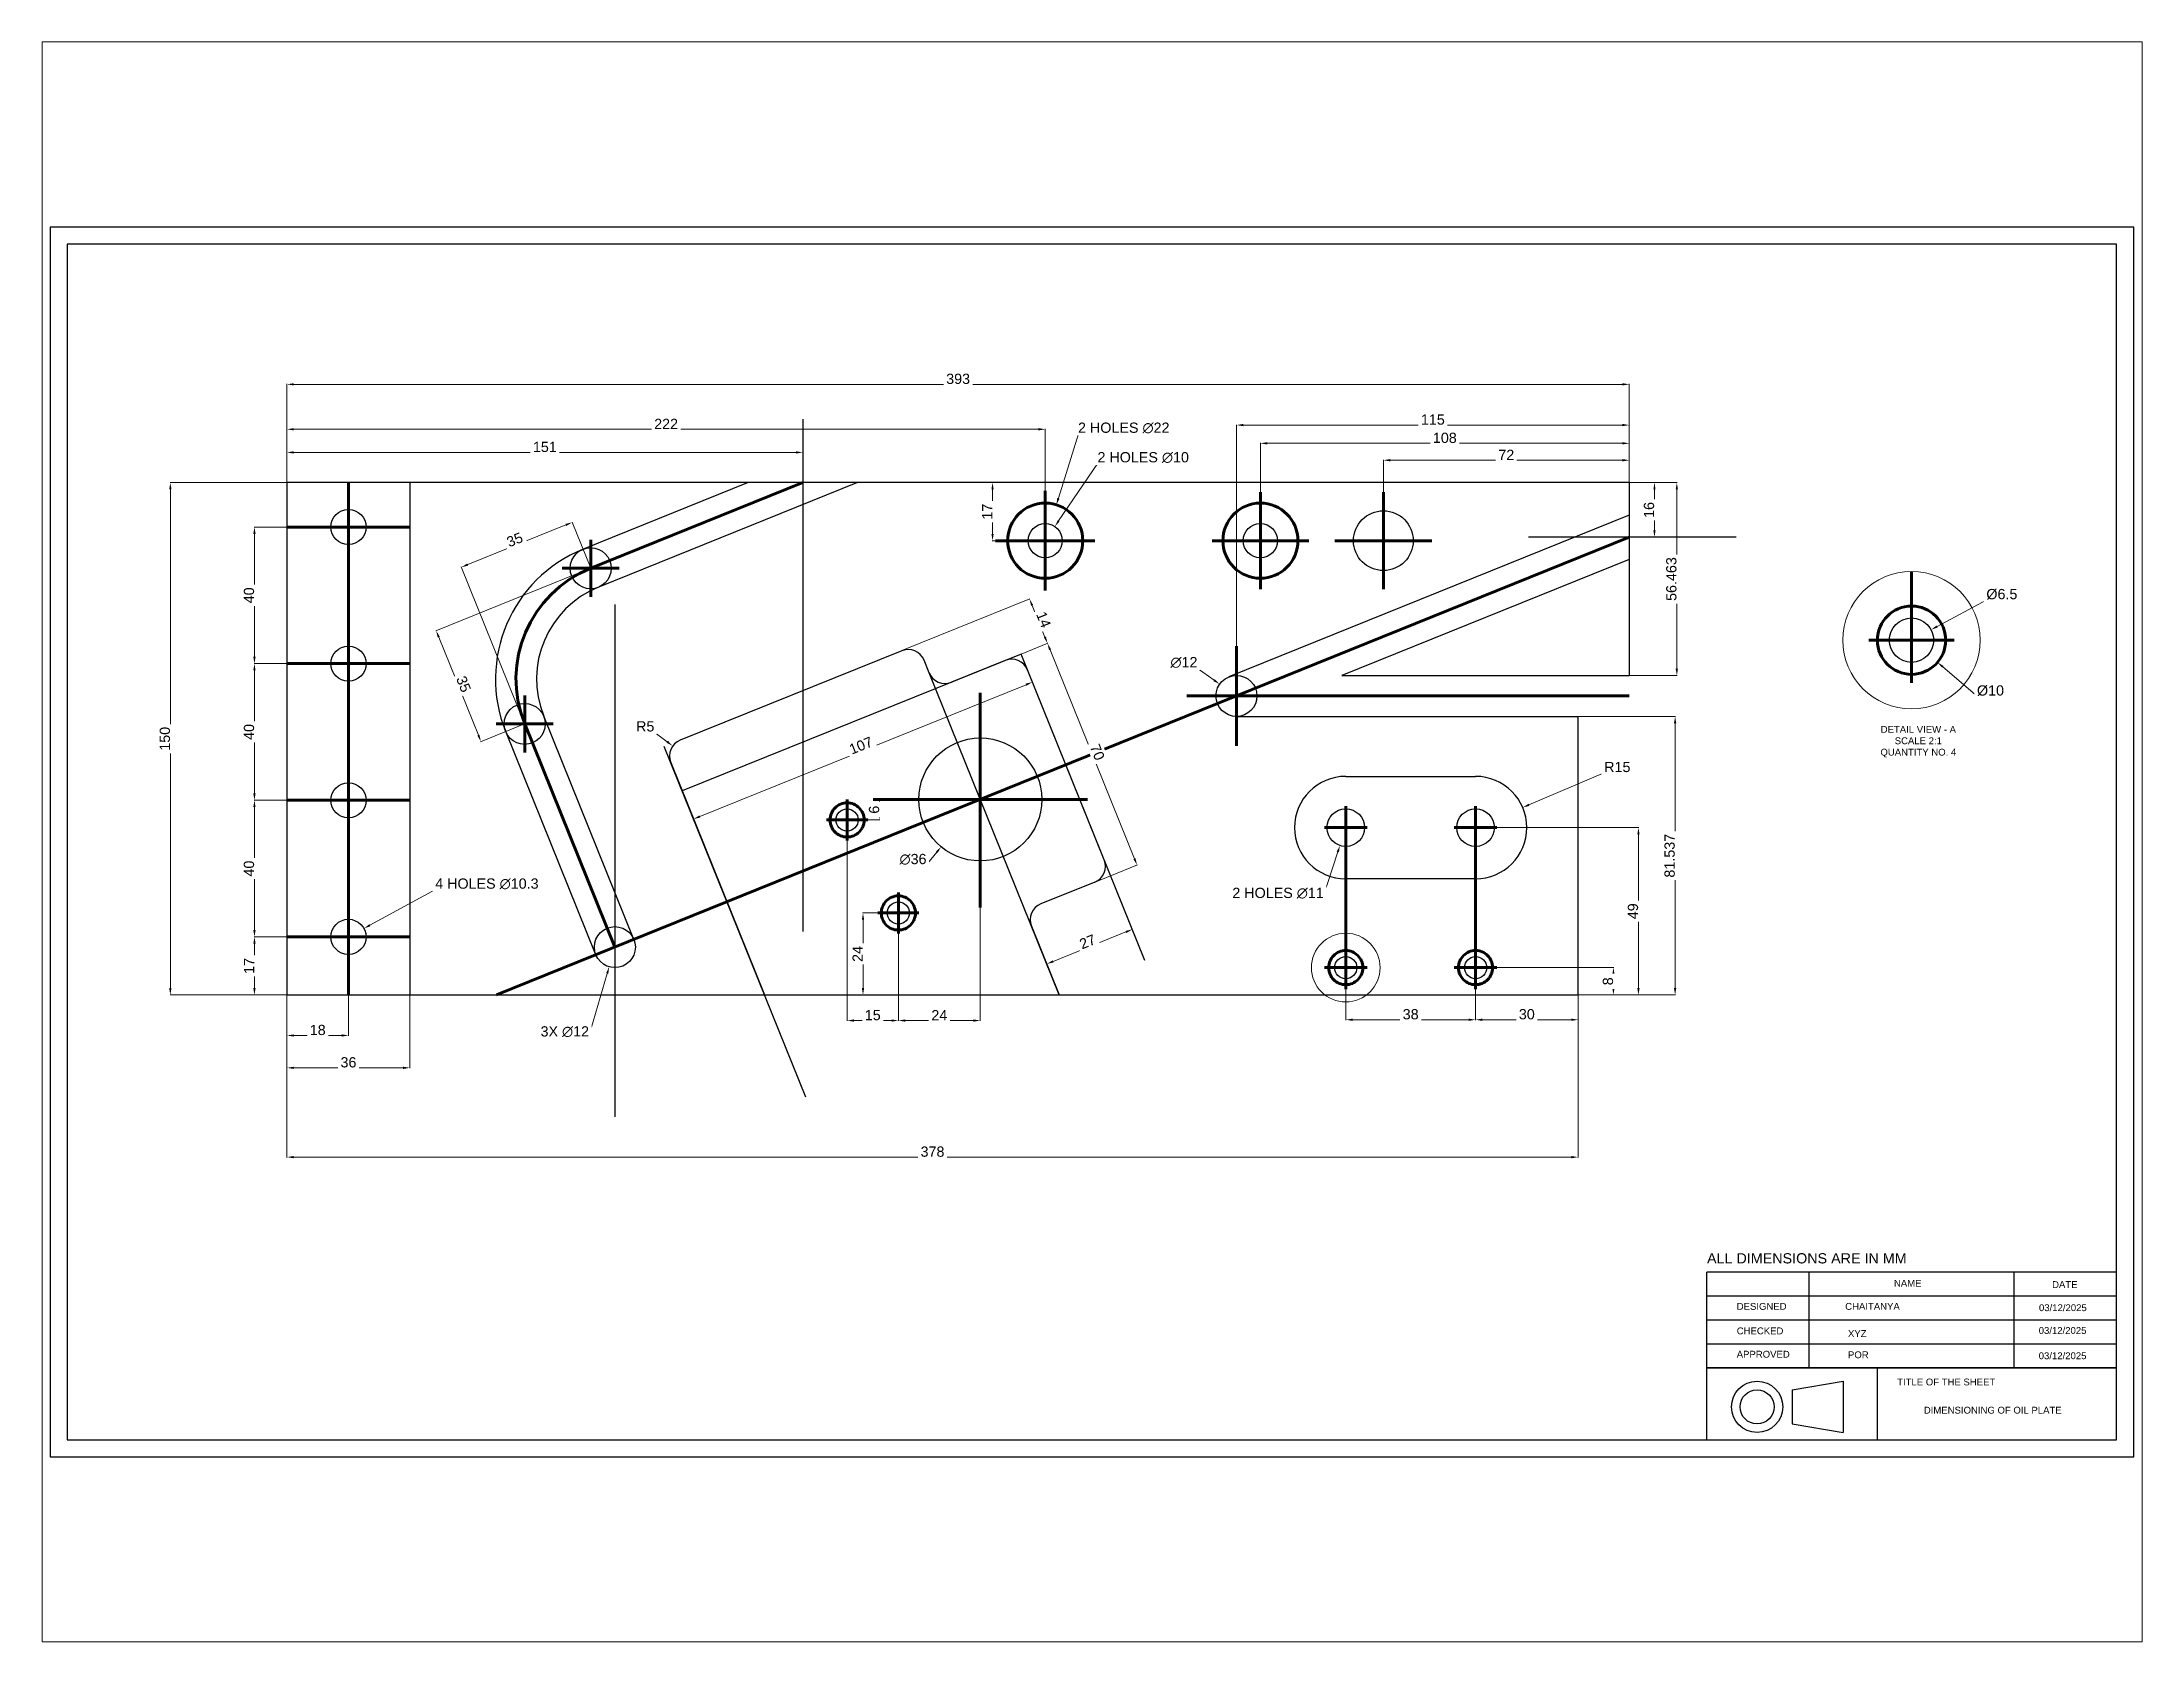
# Paper-space layout 'Layout1' of a CAD drawing. Header units: millimetres. Extents: x 1.05 to 9.45, y 0.8 to 7.2.
# The model-space entities are those that its viewports show. They can reach past a viewport. Long polylines and large blocks are cut down to what shows.
import ezdxf

# ---------------------------------------------------------------- set-up
doc = ezdxf.new("R2010")
doc.units = ezdxf.units.MM
doc.header["$MEASUREMENT"] = 0
doc.linetypes.add('CENTER', pattern=[2, 1.25, -0.25, 0.25, -0.25])
doc.linetypes.add('HIDDEN', pattern=[0.375, 0.25, -0.125])
for name, color, linetype, lineweight in [('AM_5', 3, 'Continuous', 15), ('centerline', 1, 'CENTER', 100), ('detailed view', 6, 'Continuous', 15), ('hidden line', 4, 'HIDDEN', 200)]:
    doc.layers.add(name, color=color, linetype=linetype, lineweight=lineweight)
doc.layers.add('AM_VIEWS', color=1, linetype='Continuous', lineweight=15, plot=False)
doc.layers.add('Reference line', color=52, linetype='Continuous')
doc.layers.add('TEXT', color=254, linetype='Continuous')
doc.styles.get("Standard").update_dxf_attribs({"font": 'arial.ttf'})
doc.dimstyles.new('AM_ANSI$0', dxfattribs={"dimtxt": 3, "dimasz": 2, "dimexe": 0.1, "dimexo": 0.05, "dimgap": 0.06, "dimtad": 1, "dimtoh": 1, "dimdec": 3, "dimzin": 9, "dimdsep": 46, "dimtxsty": 'Standard', "dimcen": 0, "dimclrd": 256, "dimclre": 256, "dimclrt": 256, "dimadec": 0, "dimazin": 2, "dimtp": 0.1, "dimtm": 0.1, "dimtfac": 0.71, "dimtdec": 3, "dimtofl": 0, "dimtmove": 0, "dimatfit": 3, "dimfxl": 1, "dimtfill": 1, "dimtolj": 1, "dimtzin": 7, "dimlwd": -1, "dimlwe": -1, "dimarcsym": 1})
doc.dimstyles.new('AM_ANSI$3', dxfattribs={"dimtxt": 3, "dimasz": 2, "dimexe": 0.1, "dimexo": 0.05, "dimgap": 0.06, "dimtad": 1, "dimtoh": 1, "dimdec": 3, "dimzin": 9, "dimdsep": 46, "dimtxsty": 'Standard', "dimcen": 0, "dimclrd": 256, "dimclre": 256, "dimclrt": 256, "dimadec": 0, "dimazin": 2, "dimtp": 0.1, "dimtm": 0.1, "dimtfac": 0.71, "dimtdec": 3, "dimtofl": 0, "dimtmove": 0, "dimatfit": 0, "dimfxl": 1, "dimtfill": 1, "dimtolj": 1, "dimtzin": 7, "dimlwd": -1, "dimlwe": -1, "dimarcsym": 1})
doc.dimstyles.new('AM_ANSI$4', dxfattribs={"dimtxt": 3, "dimasz": 2, "dimexe": 0.1, "dimexo": 0.05, "dimgap": 0.06, "dimtad": 1, "dimtoh": 1, "dimdec": 3, "dimzin": 9, "dimdsep": 46, "dimtxsty": 'Standard', "dimcen": 0, "dimclrd": 256, "dimclre": 256, "dimclrt": 256, "dimadec": 0, "dimazin": 2, "dimtp": 0.1, "dimtm": 0.1, "dimtfac": 0.71, "dimtdec": 3, "dimtofl": 0, "dimtmove": 0, "dimatfit": 0, "dimfxl": 1, "dimtfill": 1, "dimtolj": 1, "dimtzin": 7, "dimlwd": -1, "dimlwe": -1, "dimarcsym": 1})

psp = doc.layouts.get("Layout1")

msp = doc.modelspace()

# ---------------------------------------------------------------- texts
at = {"layer": 'TEXT', "insert": (455.7045, 78.7502), "char_height": 2, "attachment_point": 1}
msp.add_mtext_dynamic_manual_height_columns('\\pxqc;DETAIL VIEW - A\\PSCALE 2:1\\PQUANTITY NO. 4', width=43.858251, gutter_width=1, heights=[0], dxfattribs=at)

# ---------------------------------------------------------------- blocks, each defined once
blk = doc.blocks.new('*D4')
at = {"layer": 'AM_5', "transparency": 16777216}
for p, q in [((-0.05, 150), (-34.25, 150)), ((-34.15, 148), (-34.15, 2)), ((-0.05, 0), (-34.25, 0))]:
    blk.add_line(p, q, dxfattribs=at)
for points in [[(-34.48, 148), (-33.81, 148), (-34.15, 150)], [(-34.48, 2), (-33.81, 2), (-34.15, 0)]]:
    blk.add_solid(points, dxfattribs=at)
at = {"layer": 'Defpoints', "color": 0, "transparency": 16777216}
for p in [(0, 150), (0, 0), (-34.15, 0)]:
    blk.add_point(p, dxfattribs=at)
at = {"layer": 'AM_5', "transparency": 16777216, "insert": (-35.74, 75), "char_height": 3, "attachment_point": 5, "rotation": 90, "bg_fill": 3, "box_fill_scale": 1.25, "bg_fill_color": 256, "bg_fill_true_color": 13158600, "bg_fill_transparency": 0}
blk.add_mtext('\\A1;150', dxfattribs=at)
blk = doc.blocks.new('*D5')
at = {"layer": 'AM_5', "transparency": 16777216}
for p, q in [((0, -0.05), (0, -47.58)), ((378, -0.05), (378, -47.58)), ((2, -47.48), (376, -47.48))]:
    blk.add_line(p, q, dxfattribs=at)
for points in [[(2, -47.15), (2, -47.82), (0, -47.48)], [(376, -47.15), (376, -47.82), (378, -47.48)]]:
    blk.add_solid(points, dxfattribs=at)
at = {"layer": 'Defpoints', "color": 0, "transparency": 16777216}
for p in [(0, 0), (378, 0), (378, -47.48)]:
    blk.add_point(p, dxfattribs=at)
at = {"layer": 'AM_5', "transparency": 16777216, "insert": (189, -45.89), "char_height": 3, "attachment_point": 5, "bg_fill": 3, "box_fill_scale": 1.25, "bg_fill_color": 256, "bg_fill_true_color": 13158600, "bg_fill_transparency": 0}
blk.add_mtext('\\A1;378', dxfattribs=at)
blk = doc.blocks.new('*D6')
at = {"layer": 'AM_5', "transparency": 16777216}
for p, q in [((203, 25.53), (203, -7.6)), ((179, 17.91), (179, -7.6)), ((201, -7.5), (181, -7.5))]:
    blk.add_line(p, q, dxfattribs=at)
for points in [[(181, -7.16), (181, -7.83), (179, -7.5)], [(201, -7.16), (201, -7.83), (203, -7.5)]]:
    blk.add_solid(points, dxfattribs=at)
at = {"layer": 'Defpoints', "color": 0, "transparency": 16777216}
for p in [(203, 25.58), (179, 17.96), (179, -7.5)]:
    blk.add_point(p, dxfattribs=at)
at = {"layer": 'AM_5', "transparency": 16777216, "insert": (191, -5.93), "char_height": 3, "attachment_point": 5, "bg_fill": 3, "box_fill_scale": 1.25, "bg_fill_color": 256, "bg_fill_true_color": 13158600, "bg_fill_transparency": 0}
blk.add_mtext('\\A1;24', dxfattribs=at)
blk = doc.blocks.new('*D7')
at = {"layer": 'AM_5', "transparency": 16777216}
for p, q in [((164, 45.15), (164, -7.6)), ((179, 23.95), (179, -7.6)), ((177, -7.5), (166, -7.5))]:
    blk.add_line(p, q, dxfattribs=at)
for points in [[(166, -7.16), (166, -7.83), (164, -7.5)], [(177, -7.16), (177, -7.83), (179, -7.5)]]:
    blk.add_solid(points, dxfattribs=at)
at = {"layer": 'Defpoints', "color": 0, "transparency": 16777216}
for p in [(164, 45.2), (179, 24), (164, -7.5)]:
    blk.add_point(p, dxfattribs=at)
at = {"layer": 'AM_5', "transparency": 16777216, "insert": (171.5, -5.91), "char_height": 3, "attachment_point": 5, "bg_fill": 3, "box_fill_scale": 1.25, "bg_fill_color": 256, "bg_fill_true_color": 13158600, "bg_fill_transparency": 0}
blk.add_mtext('\\A1;15', dxfattribs=at)
blk = doc.blocks.new('*D8')
at = {"layer": 'AM_5', "transparency": 16777216}
for p, q in [((171.63, 57.24), (173.59, 57.24)), ((170.09, 51.24), (173.59, 51.24)), ((173.49, 55.24), (173.49, 53.24))]:
    blk.add_line(p, q, dxfattribs=at)
for points in [[(173.16, 55.24), (173.82, 55.24), (173.49, 57.24)], [(173.16, 53.24), (173.82, 53.24), (173.49, 51.24)]]:
    blk.add_solid(points, dxfattribs=at)
at = {"layer": 'AM_5', "transparency": 16777216, "insert": (171.9, 54.24), "char_height": 3, "attachment_point": 5, "rotation": 90, "bg_fill": 3, "box_fill_scale": 1.25, "bg_fill_color": 256, "bg_fill_true_color": 13158600, "bg_fill_transparency": 0}
blk.add_mtext('\\A1;6', dxfattribs=at)
at = {"layer": 'Defpoints', "color": 0, "transparency": 16777216}
for p in [(171.58, 57.24), (170.04, 51.24), (173.49, 51.24)]:
    blk.add_point(p, dxfattribs=at)
blk = doc.blocks.new('*D9')
at = {"layer": 'AM_5', "transparency": 16777216}
for p, q in [((172.91, 24), (168.55, 24)), ((168.65, 2), (168.65, 22)), ((168.49, 0), (168.75, 0))]:
    blk.add_line(p, q, dxfattribs=at)
for points in [[(168.32, 22), (168.98, 22), (168.65, 24)], [(168.32, 2), (168.98, 2), (168.65, 0)]]:
    blk.add_solid(points, dxfattribs=at)
at = {"layer": 'Defpoints', "color": 0, "transparency": 16777216}
for p in [(168.65, 24), (172.96, 24), (168.44, 0)]:
    blk.add_point(p, dxfattribs=at)
at = {"layer": 'AM_5', "transparency": 16777216, "insert": (167.08, 12), "char_height": 3, "attachment_point": 5, "rotation": 90, "bg_fill": 3, "box_fill_scale": 1.25, "bg_fill_color": 256, "bg_fill_true_color": 13158600, "bg_fill_transparency": 0}
blk.add_mtext('\\A1;24', dxfattribs=at)
blk = doc.blocks.new('*D10')
at = {"layer": 'AM_5', "transparency": 16777216}
for p, q in [((3.16, 17), (-9.62, 17)), ((-9.52, 2), (-9.52, 15)), ((-0.05, 0), (-9.62, 0))]:
    blk.add_line(p, q, dxfattribs=at)
for points in [[(-9.86, 15), (-9.19, 15), (-9.52, 17)], [(-9.86, 2), (-9.19, 2), (-9.52, 0)]]:
    blk.add_solid(points, dxfattribs=at)
at = {"layer": 'Defpoints', "color": 0, "transparency": 16777216}
for p in [(-9.52, 17), (3.21, 17), (0, 0)]:
    blk.add_point(p, dxfattribs=at)
at = {"layer": 'AM_5', "transparency": 16777216, "insert": (-11.09, 8.5), "char_height": 3, "attachment_point": 5, "rotation": 90, "bg_fill": 3, "box_fill_scale": 1.25, "bg_fill_color": 256, "bg_fill_true_color": 13158600, "bg_fill_transparency": 0}
blk.add_mtext('\\A1;17', dxfattribs=at)
blk = doc.blocks.new('*D11')
at = {"layer": 'AM_5', "transparency": 16777216}
for p, q in [((3.92, 57), (-9.62, 57)), ((-9.52, 19), (-9.52, 55)), ((3.92, 17), (-9.62, 17))]:
    blk.add_line(p, q, dxfattribs=at)
for points in [[(-9.86, 55), (-9.19, 55), (-9.52, 57)], [(-9.86, 19), (-9.19, 19), (-9.52, 17)]]:
    blk.add_solid(points, dxfattribs=at)
at = {"layer": 'Defpoints', "color": 0, "transparency": 16777216}
for p in [(-9.52, 57), (3.97, 57), (3.97, 17)]:
    blk.add_point(p, dxfattribs=at)
at = {"layer": 'AM_5', "transparency": 16777216, "insert": (-11.12, 37), "char_height": 3, "attachment_point": 5, "rotation": 90, "bg_fill": 3, "box_fill_scale": 1.25, "bg_fill_color": 256, "bg_fill_true_color": 13158600, "bg_fill_transparency": 0}
blk.add_mtext('\\A1;40', dxfattribs=at)
blk = doc.blocks.new('*D12')
at = {"layer": 'AM_5', "transparency": 16777216}
for p, q in [((5.02, 97), (-9.62, 97)), ((-9.52, 59), (-9.52, 95)), ((5.02, 57), (-9.62, 57))]:
    blk.add_line(p, q, dxfattribs=at)
for points in [[(-9.86, 95), (-9.19, 95), (-9.52, 97)], [(-9.86, 59), (-9.19, 59), (-9.52, 57)]]:
    blk.add_solid(points, dxfattribs=at)
at = {"layer": 'Defpoints', "color": 0, "transparency": 16777216}
for p in [(-9.52, 97), (5.07, 97), (5.07, 57)]:
    blk.add_point(p, dxfattribs=at)
at = {"layer": 'AM_5', "transparency": 16777216, "insert": (-11.12, 77), "char_height": 3, "attachment_point": 5, "rotation": 90, "bg_fill": 3, "box_fill_scale": 1.25, "bg_fill_color": 256, "bg_fill_true_color": 13158600, "bg_fill_transparency": 0}
blk.add_mtext('\\A1;40', dxfattribs=at)
blk = doc.blocks.new('*D13')
at = {"layer": 'AM_5', "transparency": 16777216}
for p, q in [((3.22, 137), (-9.62, 137)), ((-9.52, 99), (-9.52, 135)), ((3.22, 97), (-9.62, 97))]:
    blk.add_line(p, q, dxfattribs=at)
for points in [[(-9.86, 135), (-9.19, 135), (-9.52, 137)], [(-9.86, 99), (-9.19, 99), (-9.52, 97)]]:
    blk.add_solid(points, dxfattribs=at)
at = {"layer": 'Defpoints', "color": 0, "transparency": 16777216}
for p in [(-9.52, 137), (3.27, 137), (3.27, 97)]:
    blk.add_point(p, dxfattribs=at)
at = {"layer": 'AM_5', "transparency": 16777216, "insert": (-11.12, 117), "char_height": 3, "attachment_point": 5, "rotation": 90, "bg_fill": 3, "box_fill_scale": 1.25, "bg_fill_color": 256, "bg_fill_true_color": 13158600, "bg_fill_transparency": 0}
blk.add_mtext('\\A1;40', dxfattribs=at)
blk = doc.blocks.new('*D14')
at = {"layer": 'AM_5', "transparency": 16777216}
for p, q in [((18, 3.67), (18, -11.97)), ((0, -0.05), (0, -11.97)), ((2, -11.87), (16, -11.87))]:
    blk.add_line(p, q, dxfattribs=at)
for points in [[(2, -11.53), (2, -12.2), (0, -11.87)], [(16, -11.53), (16, -12.2), (18, -11.87)]]:
    blk.add_solid(points, dxfattribs=at)
at = {"layer": 'Defpoints', "color": 0, "transparency": 16777216}
for p in [(0, 0), (18, 3.72), (18, -11.87)]:
    blk.add_point(p, dxfattribs=at)
at = {"layer": 'AM_5', "transparency": 16777216, "insert": (9, -10.27), "char_height": 3, "attachment_point": 5, "bg_fill": 3, "box_fill_scale": 1.25, "bg_fill_color": 256, "bg_fill_true_color": 13158600, "bg_fill_transparency": 0}
blk.add_mtext('\\A1;18', dxfattribs=at)
blk = doc.blocks.new('*D15')
at = {"layer": 'AM_5', "transparency": 16777216}
for p, q in [((0, -0.05), (0, -21.43)), ((36, -0.05), (36, -21.43)), ((2, -21.33), (34, -21.33))]:
    blk.add_line(p, q, dxfattribs=at)
for points in [[(2, -21), (2, -21.67), (0, -21.33)], [(34, -21), (34, -21.67), (36, -21.33)]]:
    blk.add_solid(points, dxfattribs=at)
at = {"layer": 'Defpoints', "color": 0, "transparency": 16777216}
for p in [(0, 0), (36, 0), (36, -21.33)]:
    blk.add_point(p, dxfattribs=at)
at = {"layer": 'AM_5', "transparency": 16777216, "insert": (18, -19.74), "char_height": 3, "attachment_point": 5, "bg_fill": 3, "box_fill_scale": 1.25, "bg_fill_color": 256, "bg_fill_true_color": 13158600, "bg_fill_transparency": 0}
blk.add_mtext('\\A1;36', dxfattribs=at)
blk = doc.blocks.new('*D16')
at = {"layer": 'AM_5', "transparency": 16777216}
for p, q in [((0, 150.05), (0, 178.88)), ((2, 178.78), (391, 178.78)), ((393, 150.05), (393, 178.88))]:
    blk.add_line(p, q, dxfattribs=at)
for points in [[(2, 179.11), (2, 178.45), (0, 178.78)], [(391, 179.11), (391, 178.45), (393, 178.78)]]:
    blk.add_solid(points, dxfattribs=at)
at = {"layer": 'Defpoints', "color": 0, "transparency": 16777216}
for p in [(393, 178.78), (0, 150), (393, 150)]:
    blk.add_point(p, dxfattribs=at)
at = {"layer": 'AM_5', "transparency": 16777216, "insert": (196.5, 180.37), "char_height": 3, "attachment_point": 5, "bg_fill": 3, "box_fill_scale": 1.25, "bg_fill_color": 256, "bg_fill_true_color": 13158600, "bg_fill_transparency": 0}
blk.add_mtext('\\A1;393', dxfattribs=at)
blk = doc.blocks.new('*D17')
at = {"layer": 'AM_5', "transparency": 16777216}
for p, q in [((0, 150.05), (0, 158.95)), ((2, 158.85), (149, 158.85)), ((151, 150.05), (151, 158.95))]:
    blk.add_line(p, q, dxfattribs=at)
for points in [[(2, 159.18), (2, 158.51), (0, 158.85)], [(149, 159.18), (149, 158.51), (151, 158.85)]]:
    blk.add_solid(points, dxfattribs=at)
at = {"layer": 'Defpoints', "color": 0, "transparency": 16777216}
for p in [(151, 158.85), (0, 150), (151, 150)]:
    blk.add_point(p, dxfattribs=at)
at = {"layer": 'AM_5', "transparency": 16777216, "insert": (75.5, 160.44), "char_height": 3, "attachment_point": 5, "bg_fill": 3, "box_fill_scale": 1.25, "bg_fill_color": 256, "bg_fill_true_color": 13158600, "bg_fill_transparency": 0}
blk.add_mtext('\\A1;151', dxfattribs=at)
blk = doc.blocks.new('*D18')
at = {"layer": 'AM_5', "transparency": 16777216}
for p, q in [((0, 150.05), (0, 165.72)), ((220, 165.62), (2, 165.62)), ((222, 147.61), (222, 165.72))]:
    blk.add_line(p, q, dxfattribs=at)
for points in [[(2, 165.96), (2, 165.29), (0, 165.62)], [(220, 165.96), (220, 165.29), (222, 165.62)]]:
    blk.add_solid(points, dxfattribs=at)
at = {"layer": 'Defpoints', "color": 0, "transparency": 16777216}
for p in [(0, 165.62), (0, 150), (222, 147.56)]:
    blk.add_point(p, dxfattribs=at)
at = {"layer": 'AM_5', "transparency": 16777216, "insert": (111, 167.19), "char_height": 3, "attachment_point": 5, "bg_fill": 3, "box_fill_scale": 1.25, "bg_fill_color": 256, "bg_fill_true_color": 13158600, "bg_fill_transparency": 0}
blk.add_mtext('\\A1;222', dxfattribs=at)
blk = doc.blocks.new('*D19')
at = {"layer": 'AM_5', "transparency": 16777216}
for p, q in [((207.39, 150), (206.48, 150)), ((206.58, 135), (206.58, 148)), ((207.39, 133), (206.48, 133))]:
    blk.add_line(p, q, dxfattribs=at)
for points in [[(206.25, 148), (206.92, 148), (206.58, 150)], [(206.25, 135), (206.92, 135), (206.58, 133)]]:
    blk.add_solid(points, dxfattribs=at)
at = {"layer": 'Defpoints', "color": 0, "transparency": 16777216}
for p in [(206.58, 150), (207.44, 150), (207.44, 133)]:
    blk.add_point(p, dxfattribs=at)
at = {"layer": 'AM_5', "transparency": 16777216, "insert": (205.02, 141.5), "char_height": 3, "attachment_point": 5, "rotation": 90, "bg_fill": 3, "box_fill_scale": 1.25, "bg_fill_color": 256, "bg_fill_true_color": 13158600, "bg_fill_transparency": 0}
blk.add_mtext('\\A1;17', dxfattribs=at)
blk = doc.blocks.new('*D20')
at = {"layer": 'AM_5', "transparency": 16777216}
for p, q in [((278, 102.14), (278, 166.95)), ((391, 166.85), (280, 166.85)), ((393, 150.05), (393, 166.95))]:
    blk.add_line(p, q, dxfattribs=at)
for points in [[(280, 167.19), (280, 166.52), (278, 166.85)], [(391, 167.19), (391, 166.52), (393, 166.85)]]:
    blk.add_solid(points, dxfattribs=at)
at = {"layer": 'Defpoints', "color": 0, "transparency": 16777216}
for p in [(278, 166.85), (393, 150), (278, 102.09)]:
    blk.add_point(p, dxfattribs=at)
at = {"layer": 'AM_5', "transparency": 16777216, "insert": (335.5, 168.45), "char_height": 3, "attachment_point": 5, "bg_fill": 3, "box_fill_scale": 1.25, "bg_fill_color": 256, "bg_fill_true_color": 13158600, "bg_fill_transparency": 0}
blk.add_mtext('\\A1;115', dxfattribs=at)
blk = doc.blocks.new('*D21')
at = {"layer": 'AM_5', "transparency": 16777216}
for p, q in [((321, 147.22), (321, 156.66)), ((391, 156.56), (323, 156.56)), ((393, 150.05), (393, 156.66))]:
    blk.add_line(p, q, dxfattribs=at)
for points in [[(323, 156.89), (323, 156.23), (321, 156.56)], [(391, 156.89), (391, 156.23), (393, 156.56)]]:
    blk.add_solid(points, dxfattribs=at)
at = {"layer": 'Defpoints', "color": 0, "transparency": 16777216}
for p in [(321, 156.56), (393, 150), (321, 147.17)]:
    blk.add_point(p, dxfattribs=at)
at = {"layer": 'AM_5', "transparency": 16777216, "insert": (357, 158.13), "char_height": 3, "attachment_point": 5, "bg_fill": 3, "box_fill_scale": 1.25, "bg_fill_color": 256, "bg_fill_true_color": 13158600, "bg_fill_transparency": 0}
blk.add_mtext('\\A1;72', dxfattribs=at)
blk = doc.blocks.new('*D22')
at = {"layer": 'AM_5', "transparency": 16777216}
for p, q in [((285, 147.22), (285, 161.61)), ((391, 161.51), (287, 161.51)), ((393, 150.05), (393, 161.61))]:
    blk.add_line(p, q, dxfattribs=at)
for points in [[(287, 161.84), (287, 161.17), (285, 161.51)], [(391, 161.84), (391, 161.17), (393, 161.51)]]:
    blk.add_solid(points, dxfattribs=at)
at = {"layer": 'Defpoints', "color": 0, "transparency": 16777216}
for p in [(285, 161.51), (393, 150), (285, 147.17)]:
    blk.add_point(p, dxfattribs=at)
at = {"layer": 'AM_5', "transparency": 16777216, "insert": (339, 163.1), "char_height": 3, "attachment_point": 5, "bg_fill": 3, "box_fill_scale": 1.25, "bg_fill_color": 256, "bg_fill_true_color": 13158600, "bg_fill_transparency": 0}
blk.add_mtext('\\A1;108', dxfattribs=at)
blk = doc.blocks.new('*D23')
at = {"layer": 'AM_5', "transparency": 16777216}
for p, q in [((393.05, 150), (400.48, 150)), ((400.38, 148), (400.38, 136)), ((393.05, 134), (400.48, 134))]:
    blk.add_line(p, q, dxfattribs=at)
for points in [[(400.05, 148), (400.71, 148), (400.38, 150)], [(400.05, 136), (400.71, 136), (400.38, 134)]]:
    blk.add_solid(points, dxfattribs=at)
at = {"layer": 'Defpoints', "color": 0, "transparency": 16777216}
for p in [(393, 150), (393, 134), (400.38, 134)]:
    blk.add_point(p, dxfattribs=at)
at = {"layer": 'AM_5', "transparency": 16777216, "insert": (398.79, 142), "char_height": 3, "attachment_point": 5, "rotation": 90, "bg_fill": 3, "box_fill_scale": 1.25, "bg_fill_color": 256, "bg_fill_true_color": 13158600, "bg_fill_transparency": 0}
blk.add_mtext('\\A1;16', dxfattribs=at)
blk = doc.blocks.new('*D24')
at = {"layer": 'AM_5', "transparency": 16777216}
for p, q in [((393.05, 150), (407.03, 150)), ((406.93, 148), (406.93, 95.54)), ((393.05, 93.54), (407.03, 93.54))]:
    blk.add_line(p, q, dxfattribs=at)
for points in [[(406.59, 148), (407.26, 148), (406.93, 150)], [(406.59, 95.54), (407.26, 95.54), (406.93, 93.54)]]:
    blk.add_solid(points, dxfattribs=at)
at = {"layer": 'Defpoints', "color": 0, "transparency": 16777216}
for p in [(393, 150), (393, 93.54), (406.93, 93.54)]:
    blk.add_point(p, dxfattribs=at)
at = {"layer": 'AM_5', "transparency": 16777216, "insert": (405.33, 121.77), "char_height": 3, "attachment_point": 5, "rotation": 90, "bg_fill": 3, "box_fill_scale": 1.25, "bg_fill_color": 256, "bg_fill_true_color": 13158600, "bg_fill_transparency": 0}
blk.add_mtext('\\A1;56.463', dxfattribs=at)
blk = doc.blocks.new('*D25')
at = {"layer": 'AM_5', "transparency": 16777216}
for p, q in [((378.05, 81.54), (406.53, 81.54)), ((406.43, 2), (406.43, 79.54)), ((378.05, 0), (406.53, 0))]:
    blk.add_line(p, q, dxfattribs=at)
for points in [[(406.09, 79.54), (406.76, 79.54), (406.43, 81.54)], [(406.09, 2), (406.76, 2), (406.43, 0)]]:
    blk.add_solid(points, dxfattribs=at)
at = {"layer": 'Defpoints', "color": 0, "transparency": 16777216}
for p in [(378, 81.54), (406.43, 81.54), (378, 0)]:
    blk.add_point(p, dxfattribs=at)
at = {"layer": 'AM_5', "transparency": 16777216, "insert": (404.83, 40.77), "char_height": 3, "attachment_point": 5, "rotation": 90, "bg_fill": 3, "box_fill_scale": 1.25, "bg_fill_color": 256, "bg_fill_true_color": 13158600, "bg_fill_transparency": 0}
blk.add_mtext('\\A1;81.537', dxfattribs=at)
blk = doc.blocks.new('*D26')
at = {"layer": 'AM_5', "transparency": 16777216}
for p, q in [((354.32, 49), (395.79, 49)), ((395.69, 2), (395.69, 47)), ((378.05, 0), (395.79, 0))]:
    blk.add_line(p, q, dxfattribs=at)
for points in [[(395.35, 47), (396.02, 47), (395.69, 49)], [(395.35, 2), (396.02, 2), (395.69, 0)]]:
    blk.add_solid(points, dxfattribs=at)
at = {"layer": 'Defpoints', "color": 0, "transparency": 16777216}
for p in [(354.27, 49), (395.69, 49), (378, 0)]:
    blk.add_point(p, dxfattribs=at)
at = {"layer": 'AM_5', "transparency": 16777216, "insert": (394.1, 24.5), "char_height": 3, "attachment_point": 5, "rotation": 90, "bg_fill": 3, "box_fill_scale": 1.25, "bg_fill_color": 256, "bg_fill_true_color": 13158600, "bg_fill_transparency": 0}
blk.add_mtext('\\A1;49', dxfattribs=at)
blk = doc.blocks.new('*D27')
at = {"layer": 'AM_5', "transparency": 16777216}
for p, q in [((354.32, 8), (388.46, 8)), ((378.05, 0), (388.46, 0)), ((388.36, 2), (388.36, 6))]:
    blk.add_line(p, q, dxfattribs=at)
for points in [[(388.03, 6), (388.69, 6), (388.36, 8)], [(388.03, 2), (388.69, 2), (388.36, 0)]]:
    blk.add_solid(points, dxfattribs=at)
at = {"layer": 'Defpoints', "color": 0, "transparency": 16777216}
for p in [(354.27, 8), (378, 0)]:
    blk.add_point(p, dxfattribs=at)
at = {"layer": 'AM_5', "transparency": 16777216, "insert": (386.77, 4), "char_height": 3, "attachment_point": 5, "rotation": 90, "bg_fill": 3, "box_fill_scale": 1.25, "bg_fill_color": 256, "bg_fill_true_color": 13158600, "bg_fill_transparency": 0}
blk.add_mtext('\\A1;8', dxfattribs=at)
at = {"layer": 'Defpoints', "color": 0, "transparency": 16777216}
blk.add_point((388.36, 8), dxfattribs=at)
blk = doc.blocks.new('*D28')
at = {"layer": 'AM_5', "transparency": 16777216}
for p, q in [((348, 1.68), (348, -7.36)), ((378, -0.05), (378, -7.36)), ((376, -7.26), (350, -7.26))]:
    blk.add_line(p, q, dxfattribs=at)
for points in [[(350, -6.92), (350, -7.59), (348, -7.26)], [(376, -6.92), (376, -7.59), (378, -7.26)]]:
    blk.add_solid(points, dxfattribs=at)
at = {"layer": 'Defpoints', "color": 0, "transparency": 16777216}
for p in [(348, 1.73), (378, 0), (348, -7.26)]:
    blk.add_point(p, dxfattribs=at)
at = {"layer": 'AM_5', "transparency": 16777216, "insert": (363, -5.66), "char_height": 3, "attachment_point": 5, "bg_fill": 3, "box_fill_scale": 1.25, "bg_fill_color": 256, "bg_fill_true_color": 13158600, "bg_fill_transparency": 0}
blk.add_mtext('\\A1;30', dxfattribs=at)
blk = doc.blocks.new('*D29')
at = {"layer": 'AM_5', "transparency": 16777216}
for p, q in [((310, 1.68), (310, -7.36)), ((348, 1.68), (348, -7.36)), ((346, -7.26), (312, -7.26))]:
    blk.add_line(p, q, dxfattribs=at)
for points in [[(312, -6.92), (312, -7.59), (310, -7.26)], [(346, -6.92), (346, -7.59), (348, -7.26)]]:
    blk.add_solid(points, dxfattribs=at)
at = {"layer": 'Defpoints', "color": 0, "transparency": 16777216}
for p in [(310, 1.73), (348, 1.73), (310, -7.26)]:
    blk.add_point(p, dxfattribs=at)
at = {"layer": 'AM_5', "transparency": 16777216, "insert": (329, -5.66), "char_height": 3, "attachment_point": 5, "bg_fill": 3, "box_fill_scale": 1.25, "bg_fill_color": 256, "bg_fill_true_color": 13158600, "bg_fill_transparency": 0}
blk.add_mtext('\\A1;38', dxfattribs=at)
blk = doc.blocks.new('*D30')
at = {"layer": 'AM_5', "transparency": 16777216}
for p, q in [((52.91, 126), (81.65, 137.61)), ((88.92, 124.97), (83.47, 138.45)), ((69.58, 79.41), (51.02, 125.34))]:
    blk.add_line(p, q, dxfattribs=at)
for points in [[(81.53, 137.92), (81.78, 137.3), (83.51, 138.36)], [(52.78, 126.31), (53.03, 125.69), (51.05, 125.25)]]:
    blk.add_solid(points, dxfattribs=at)
at = {"layer": 'Defpoints', "color": 0, "transparency": 16777216}
for p in [(83.51, 138.36), (88.93, 124.92), (69.59, 79.36)]:
    blk.add_point(p, dxfattribs=at)
at = {"layer": 'AM_5', "transparency": 16777216, "insert": (66.68, 133.28), "char_height": 3, "attachment_point": 5, "rotation": 22, "bg_fill": 3, "box_fill_scale": 1.25, "bg_fill_color": 256, "bg_fill_true_color": 13158600, "bg_fill_transparency": 0}
blk.add_mtext('\\A1;35', dxfattribs=at)
blk = doc.blocks.new('*D31')
at = {"layer": 'AM_5', "transparency": 16777216}
for p, q in [((88.89, 124.91), (43.58, 106.6)), ((44.43, 104.78), (56.04, 76.04)), ((69.55, 79.34), (56.7, 74.15))]:
    blk.add_line(p, q, dxfattribs=at)
for points in [[(44.74, 104.91), (44.12, 104.66), (43.68, 106.64)], [(56.35, 76.17), (55.73, 75.92), (56.79, 74.19)]]:
    blk.add_solid(points, dxfattribs=at)
at = {"layer": 'Defpoints', "color": 0, "transparency": 16777216}
for p in [(88.93, 124.92), (56.79, 74.19), (69.59, 79.36)]:
    blk.add_point(p, dxfattribs=at)
at = {"layer": 'AM_5', "transparency": 16777216, "insert": (51.71, 91.01), "char_height": 3, "attachment_point": 5, "rotation": 292, "bg_fill": 3, "box_fill_scale": 1.25, "bg_fill_color": 256, "bg_fill_true_color": 13158600, "bg_fill_transparency": 0}
blk.add_mtext('\\A1;35', dxfattribs=at)
blk = doc.blocks.new('*D32')
at = {"layer": 'AM_5', "transparency": 16777216}
for p, q in [((120.89, 52.26), (216.39, 90.84)), ((218.91, 89.93), (218.2, 91.68)), ((120.57, 47.69), (118.99, 51.6))]:
    blk.add_line(p, q, dxfattribs=at)
for points in [[(216.26, 91.15), (216.51, 90.53), (218.24, 91.59)], [(120.76, 52.56), (121.01, 51.95), (119.03, 51.51)]]:
    blk.add_solid(points, dxfattribs=at)
at = {"layer": 'Defpoints', "color": 0, "transparency": 16777216}
for p in [(218.24, 91.59), (218.93, 89.88), (120.59, 47.65)]:
    blk.add_point(p, dxfattribs=at)
at = {"layer": 'AM_5', "transparency": 16777216, "insert": (168.04, 73.02), "char_height": 3, "attachment_point": 5, "rotation": 22, "bg_fill": 3, "box_fill_scale": 1.25, "bg_fill_color": 256, "bg_fill_true_color": 13158600, "bg_fill_transparency": 0}
blk.add_mtext('\\A1;107', dxfattribs=at)
blk = doc.blocks.new('*D33')
at = {"layer": 'AM_5', "transparency": 16777216}
for p, q in [((180.05, 100.81), (217.51, 115.95)), ((221.92, 104.78), (218.17, 114.06)), ((214.97, 99.82), (222.76, 102.97))]:
    blk.add_line(p, q, dxfattribs=at)
for points in [[(218.48, 114.18), (217.86, 113.93), (217.42, 115.91)], [(222.22, 104.91), (221.61, 104.66), (222.67, 102.93)]]:
    blk.add_solid(points, dxfattribs=at)
at = {"layer": 'Defpoints', "color": 0, "transparency": 16777216}
for p in [(180.01, 100.79), (214.92, 99.8)]:
    blk.add_point(p, dxfattribs=at)
at = {"layer": 'AM_5', "transparency": 16777216, "insert": (221.54, 109.89), "char_height": 3, "attachment_point": 5, "rotation": 292, "bg_fill": 3, "box_fill_scale": 1.25, "bg_fill_color": 256, "bg_fill_true_color": 13158600, "bg_fill_transparency": 0}
blk.add_mtext('\\A1;14', dxfattribs=at)
at = {"layer": 'Defpoints', "color": 0, "transparency": 16777216}
blk.add_point((217.42, 115.91), dxfattribs=at)
blk = doc.blocks.new('*D34')
at = {"layer": 'AM_5', "transparency": 16777216}
for p, q in [((214.97, 99.82), (222.76, 102.97)), ((223.41, 101.07), (248.14, 39.88)), ((233.48, 31.8), (248.98, 38.06))]:
    blk.add_line(p, q, dxfattribs=at)
for points in [[(223.72, 101.2), (223.11, 100.95), (222.67, 102.93)], [(248.45, 40.01), (247.83, 39.76), (248.89, 38.03)]]:
    blk.add_solid(points, dxfattribs=at)
at = {"layer": 'Defpoints', "color": 0, "transparency": 16777216}
for p in [(214.92, 99.8), (248.89, 38.03), (233.44, 31.78)]:
    blk.add_point(p, dxfattribs=at)
at = {"layer": 'AM_5', "transparency": 16777216, "insert": (237.25, 71.07), "char_height": 3, "attachment_point": 5, "rotation": 292, "bg_fill": 3, "box_fill_scale": 1.25, "bg_fill_color": 256, "bg_fill_true_color": 13158600, "bg_fill_transparency": 0}
blk.add_mtext('\\A1;70', dxfattribs=at)
blk = doc.blocks.new('*D35')
at = {"layer": 'AM_5', "transparency": 16777216}
for p, q in [((247.11, 20.14), (247.53, 19.1)), ((224.31, 9.83), (245.64, 18.44)), ((222.07, 10.03), (222.49, 8.98))]:
    blk.add_line(p, q, dxfattribs=at)
for points in [[(245.51, 18.75), (245.76, 18.13), (247.49, 19.19)], [(224.19, 10.13), (224.44, 9.52), (222.46, 9.08)]]:
    blk.add_solid(points, dxfattribs=at)
at = {"layer": 'Defpoints', "color": 0, "transparency": 16777216}
for p in [(247.09, 20.19), (247.49, 19.19), (222.05, 10.07)]:
    blk.add_point(p, dxfattribs=at)
at = {"layer": 'AM_5', "transparency": 16777216, "insert": (234.39, 15.59), "char_height": 3, "attachment_point": 5, "rotation": 22, "bg_fill": 3, "box_fill_scale": 1.25, "bg_fill_color": 256, "bg_fill_true_color": 13158600, "bg_fill_transparency": 0}
blk.add_mtext('\\A1;27', dxfattribs=at)
blk = doc.blocks.new('*D36')
at = {"layer": 'AM_5', "transparency": 16777216}
for p, q in [((107.38, 77.04), (102.46, 77.04)), ((111.35, 74.1), (107.38, 77.04))]:
    blk.add_line(p, q, dxfattribs=at)
blk.add_solid([(111.55, 74.37), (111.15, 73.83), (112.96, 72.91)], dxfattribs=at)
at = {"layer": 'Defpoints', "color": 0, "transparency": 16777216}
for p in [(112.96, 72.91), (116.98, 69.94)]:
    blk.add_point(p, dxfattribs=at)
at = {"layer": 'AM_5', "transparency": 16777216, "insert": (104.89, 78.62), "char_height": 3, "attachment_point": 5, "bg_fill": 3, "box_fill_scale": 1.25, "bg_fill_color": 256, "bg_fill_true_color": 13158600, "bg_fill_transparency": 0}
blk.add_mtext('\\A1;R5', dxfattribs=at)
blk = doc.blocks.new('*D37')
at = {"layer": 'AM_5', "transparency": 16777216}
for p, q in [((266.45, 95.66), (258.86, 95.66)), ((271.46, 92.14), (266.45, 95.66))]:
    blk.add_line(p, q, dxfattribs=at)
blk.add_solid([(271.65, 92.41), (271.26, 91.87), (273.09, 90.99)], dxfattribs=at)
at = {"layer": 'Defpoints', "color": 0, "transparency": 16777216}
for p in [(273.09, 90.99), (282.91, 84.08)]:
    blk.add_point(p, dxfattribs=at)
at = {"layer": 'AM_5', "transparency": 16777216, "insert": (262.62, 97.34), "char_height": 3, "attachment_point": 5, "bg_fill": 3, "box_fill_scale": 1.25, "bg_fill_color": 256, "bg_fill_true_color": 13158600, "bg_fill_transparency": 0}
blk.add_mtext('\\A1;∅12', dxfattribs=at)
blk = doc.blocks.new('*D38')
at = {"layer": 'AM_5', "transparency": 16777216}
for p, q in [((307.67, 41.87), (303.18, 28.11)), ((303.18, 28.11), (277.22, 28.11))]:
    blk.add_line(p, q, dxfattribs=at)
blk.add_solid([(307.35, 41.97), (307.99, 41.77), (308.29, 43.77)], dxfattribs=at)
at = {"layer": 'Defpoints', "color": 0, "transparency": 16777216}
for p in [(311.71, 54.23), (308.29, 43.77)]:
    blk.add_point(p, dxfattribs=at)
at = {"layer": 'AM_5', "transparency": 16777216, "insert": (290.17, 29.79), "char_height": 3, "attachment_point": 5, "bg_fill": 3, "box_fill_scale": 1.25, "bg_fill_color": 256, "bg_fill_true_color": 13158600, "bg_fill_transparency": 0}
blk.add_mtext('\\A1;2 HOLES ∅11', dxfattribs=at)
blk = doc.blocks.new('*D39')
at = {"layer": 'AM_5', "transparency": 16777216}
for p, q in [((363.64, 55.67), (385.86, 65.14)), ((385.86, 65.14), (393.11, 65.14))]:
    blk.add_line(p, q, dxfattribs=at)
blk.add_solid([(363.51, 55.97), (363.77, 55.36), (361.8, 54.88)], dxfattribs=at)
at = {"layer": 'Defpoints', "color": 0, "transparency": 16777216}
for p in [(361.8, 54.88), (348, 49)]:
    blk.add_point(p, dxfattribs=at)
at = {"layer": 'AM_5', "transparency": 16777216, "insert": (389.51, 66.73), "char_height": 3, "attachment_point": 5, "bg_fill": 3, "box_fill_scale": 1.25, "bg_fill_color": 256, "bg_fill_true_color": 13158600, "bg_fill_transparency": 0}
blk.add_mtext('\\A1;R15', dxfattribs=at)
blk = doc.blocks.new('*D40')
at = {"layer": 'AM_5', "transparency": 16777216}
for p, q in [((187.13, 38.03), (179.51, 38.03)), ((190.26, 41.82), (187.13, 38.03))]:
    blk.add_line(p, q, dxfattribs=at)
blk.add_solid([(190, 42.03), (190.52, 41.61), (191.53, 43.36)], dxfattribs=at)
at = {"layer": 'Defpoints', "color": 0, "transparency": 16777216}
for p in [(214.47, 71.11), (191.53, 43.36)]:
    blk.add_point(p, dxfattribs=at)
at = {"layer": 'AM_5', "transparency": 16777216, "insert": (183.29, 39.7), "char_height": 3, "attachment_point": 5, "bg_fill": 3, "box_fill_scale": 1.25, "bg_fill_color": 256, "bg_fill_true_color": 13158600, "bg_fill_transparency": 0}
blk.add_mtext('\\A1;∅36', dxfattribs=at)
blk = doc.blocks.new('*D41')
at = {"layer": 'AM_5', "transparency": 16777216}
for p, q in [((24.28, 20.42), (43.45, 30.84)), ((43.45, 30.84), (73.55, 30.84))]:
    blk.add_line(p, q, dxfattribs=at)
blk.add_solid([(24.12, 20.71), (24.44, 20.12), (22.52, 19.46)], dxfattribs=at)
at = {"layer": 'Defpoints', "color": 0, "transparency": 16777216}
for p in [(22.52, 19.46), (13.48, 14.54)]:
    blk.add_point(p, dxfattribs=at)
at = {"layer": 'AM_5', "transparency": 16777216, "insert": (58.53, 32.51), "char_height": 3, "attachment_point": 5, "bg_fill": 3, "box_fill_scale": 1.25, "bg_fill_color": 256, "bg_fill_true_color": 13158600, "bg_fill_transparency": 0}
blk.add_mtext('\\A1;4 HOLES ∅10.3', dxfattribs=at)
blk = doc.blocks.new('*D42')
at = {"layer": 'AM_5', "transparency": 16777216}
for p, q in [((93.77, 6.32), (88.31, -12.43)), ((88.31, -12.43), (74.43, -12.43))]:
    blk.add_line(p, q, dxfattribs=at)
blk.add_solid([(93.45, 6.42), (94.09, 6.23), (94.32, 8.24)], dxfattribs=at)
at = {"layer": 'Defpoints', "color": 0, "transparency": 16777216}
for p in [(97.68, 19.77), (94.32, 8.24)]:
    blk.add_point(p, dxfattribs=at)
at = {"layer": 'AM_5', "transparency": 16777216, "insert": (81.34, -10.76), "char_height": 3, "attachment_point": 5, "bg_fill": 3, "box_fill_scale": 1.25, "bg_fill_color": 256, "bg_fill_true_color": 13158600, "bg_fill_transparency": 0}
blk.add_mtext('\\A1;3X ∅12', dxfattribs=at)
blk = doc.blocks.new('*D43')
at = {"layer": 'AM_5', "transparency": 16777216}
for p, q in [((225.85, 145.42), (231.71, 164.32)), ((231.71, 164.32), (258.22, 164.32))]:
    blk.add_line(p, q, dxfattribs=at)
blk.add_solid([(225.53, 145.52), (226.17, 145.32), (225.26, 143.51)], dxfattribs=at)
at = {"layer": 'Defpoints', "color": 0, "transparency": 16777216}
for p in [(225.26, 143.51), (218.74, 122.49)]:
    blk.add_point(p, dxfattribs=at)
at = {"layer": 'AM_5', "transparency": 16777216, "insert": (245, 165.99), "char_height": 3, "attachment_point": 5, "bg_fill": 3, "box_fill_scale": 1.25, "bg_fill_color": 256, "bg_fill_true_color": 13158600, "bg_fill_transparency": 0}
blk.add_mtext('\\A1;2 HOLES ∅22', dxfattribs=at)
blk = doc.blocks.new('*D44')
at = {"layer": 'AM_5', "transparency": 16777216}
for p, q in [((225.93, 138.79), (237.39, 155.66)), ((237.39, 155.66), (263.92, 155.66))]:
    blk.add_line(p, q, dxfattribs=at)
blk.add_solid([(225.66, 138.98), (226.21, 138.6), (224.81, 137.14)], dxfattribs=at)
at = {"layer": 'Defpoints', "color": 0, "transparency": 16777216}
for p in [(224.81, 137.14), (219.19, 128.86)]:
    blk.add_point(p, dxfattribs=at)
at = {"layer": 'AM_5', "transparency": 16777216, "insert": (250.69, 157.34), "char_height": 3, "attachment_point": 5, "bg_fill": 3, "box_fill_scale": 1.25, "bg_fill_color": 256, "bg_fill_true_color": 13158600, "bg_fill_transparency": 0}
blk.add_mtext('\\A1;2 HOLES ∅10', dxfattribs=at)
blk = doc.blocks.new('*D45')
at = {"layer": 'AM_5', "transparency": 16777216}
for p, q in [((484.77, 96.09), (494.93, 87.43)), ((494.93, 87.43), (502.54, 87.43))]:
    blk.add_line(p, q, dxfattribs=at)
blk.add_solid([(484.99, 96.34), (484.56, 95.83), (483.25, 97.38)], dxfattribs=at)
at = {"layer": 'Defpoints', "color": 0, "transparency": 16777216}
for p in [(468.03, 110.36), (483.25, 97.38)]:
    blk.add_point(p, dxfattribs=at)
at = {"layer": 'AM_5', "transparency": 16777216, "insert": (498.76, 89.1), "char_height": 3, "attachment_point": 5, "bg_fill": 3, "box_fill_scale": 1.25, "bg_fill_color": 256, "bg_fill_true_color": 13158600, "bg_fill_transparency": 0}
blk.add_mtext('\\A1;%%C10', dxfattribs=at)
blk = doc.blocks.new('*D46')
at = {"layer": 'AM_5', "transparency": 16777216}
for p, q in [((483.14, 107.88), (497.67, 115.64)), ((497.67, 115.64), (506.47, 115.64))]:
    blk.add_line(p, q, dxfattribs=at)
blk.add_solid([(482.98, 108.17), (483.3, 107.58), (481.38, 106.93)], dxfattribs=at)
at = {"layer": 'Defpoints', "color": 0, "transparency": 16777216}
for p in [(481.38, 106.93), (469.91, 100.81)]:
    blk.add_point(p, dxfattribs=at)
at = {"layer": 'AM_5', "transparency": 16777216, "insert": (502.1, 117.31), "char_height": 3, "attachment_point": 5, "bg_fill": 3, "box_fill_scale": 1.25, "bg_fill_color": 256, "bg_fill_true_color": 13158600, "bg_fill_transparency": 0}
blk.add_mtext('\\A1;%%C6.5', dxfattribs=at)
blk = doc.blocks.new('3rd Angle Projection Symbol')
for p, q in [((40.9, 20), (100.9, 30)), ((100.9, 30), (100.9, -30)), ((40.9, 20), (40.9, -20)), ((40.9, -20), (100.9, -30))]:
    blk.add_line(p, q)
for radius in [30, 20]:
    blk.add_circle((0, 0), radius)
blk = doc.blocks.new('CLASS WORK CADD CENTER 3ED ANGLE')
at = {"layer": 'TEXT'}
for p, q in [((-120, 21), (-120, 49)), ((0, 49), (-120, 49)), ((-90, 21), (-90, 49)), ((-30, 21), (-30, 49)), ((0, 21), (0, 49)), ((0, 42), (-120, 42)), ((0, 35), (-120, 35)), ((0, 28), (-120, 28)), ((-120, 0), (-120, 21)), ((0, 21), (-120, 21)), ((-120, 21), (0, 21)), ((-70, 0), (-70, 21)), ((0, 0), (0, 21)), ((-120, 0), (0, 0))]:
    blk.add_line(p, q, dxfattribs=at)
at = {"layer": 'TEXT', "xscale": 0.25, "yscale": 0.25, "zscale": 0.25}
blk.add_blockref('3rd Angle Projection Symbol', (-105.26, 9.61), dxfattribs=at)
at = {"layer": 'TEXT', "attachment_point": 1}
for s, width, insert, char_height in [('ALL DIMENSIONS ARE IN MM', 72.2562, (-119.92, 54.6), 3), ('NAME', 21.3126, (-65.2, 46.79), 2), ('DATE', 21.3126, (-18.89, 46.41), 2), ('DESIGNED', 21.3126, (-111.23, 40.03), 2), ('CHECKED', 21.3126, (-111.23, 32.85), 2), ('APPROVED', 21.3126, (-111.23, 26.02), 2), ('TITLE OF THE SHEET', 72.2562, (-64.25, 17.89), 2)]:
    blk.add_mtext_dynamic_manual_height_columns(s, width=width, gutter_width=1, heights=[0], dxfattribs=dict(at, insert=insert, char_height=char_height))
at = {"layer": 'TEXT'}
for tag, p in [('ABC', (-79.47, 38.03)), ('01/01/2000', (-22.73, 37.63)), ('RR', (-78.65, 30.07)), ('01/01/2000', (-22.81, 30.97)), ('CC', (-78.65, 23.85)), ('01/01/2000', (-22.81, 23.57)), ('ABCD', (-56.44, 7.63))]:
    blk.add_attdef(tag, p, '', height=2, dxfattribs=at)

# ---------------------------------------------------------------- linework, layer by layer
for p, q in [((393, 150), (0, 150)), ((0, 150), (0, 0)), ((36, 150), (36, 0)), ((134.9832, 150), (86.5615, 130.4364)), ((167.0168, 150), (91.0568, 119.3102)), ((393, 150), (393, 93.537)), ((393, 140.4712), (275.7524, 93.1001)), ((393, 127.5288), (308.8673, 93.537)), ((180.0084, 100.794), (115.1055, 74.5715)), ((188.0157, 94.3224), (186.5173, 98.0311)), ((210.2868, 97.9278), (194.5247, 91.5595)), ((239.2722, 39.5339), (216.7958, 95.1649)), ((308.8673, 93.537), (393, 93.537)), ((101.5631, 16.2519), (75.1572, 81.6088)), ((278, 81.537), (378, 81.537)), ((378, 0), (378, 81.537)), ((90.4369, 11.7566), (64.031, 77.1135)), ((112.3426, 68.0626), (139.8417, 0)), ((310, 64), (348, 64)), ((236.5093, 33.0249), (220.7472, 26.6566)), ((348, 34), (310, 34)), ((217.9843, 20.1477), (226.1244, 0)), ((0, 0), (378, 0))]:
    msp.add_line(p, q)
for centre, radius in [((18, 137), 5.15), ((321, 133), 8.74), ((222, 133), 5), ((285, 133), 5), ((88.9343, 124.9238), 6), ((475.6429, 103.8721), 6.5), ((18, 97), 5.15), ((278, 87.537), 6), ((69.5941, 79.3612), 6), ((203, 57.235), 18), ((18, 57), 5.15), ((164, 51.235), 3.25), ((310, 49), 5.5), ((348, 49), 5.5), ((179, 24), 3.25), ((18, 17), 5.15), ((96, 14.0042), 6), ((310, 8), 3.25), ((348, 8), 3.25)]:
    msp.add_circle(centre, radius)
for centre, radius, start, end in [((102.0455, 92.4724), 41, 112, 202), ((102.0455, 92.4724), 29, 112, 202), ((181.8814, 96.1581), 5, 22, 112), ((192.6517, 96.1954), 5, 202, 292), ((212.1598, 93.2919), 5, 22, 112), ((116.9785, 69.9356), 5, 112, 202), ((234.6362, 37.6608), 5, 292, 22), ((222.6202, 22.0207), 5, 112, 202)]:
    msp.add_arc(centre, radius, start, end)
at = {"ltscale": 2}
for centre, start, end in [((310, 49), 90, 270), ((348, 49), 270, 90)]:
    msp.add_arc(centre, 15, start, end, dxfattribs=at)
at = {"layer": 'centerline'}
for p, q in [((18, 150), (18, 0)), ((151, 150), (88.9343, 124.9238)), ((222, 118.4426), (222, 147.5574)), ((285, 118.8335), (285, 147.1665)), ((321, 118.8335), (321, 147.1665)), ((0, 137), (36, 137)), ((393, 134), (61.3384, 0)), ((88.9343, 116.5691), (88.9343, 133.2785)), ((207.4426, 133), (236.5574, 133)), ((270.8335, 133), (299.1665, 133)), ((306.8335, 133), (335.1665, 133)), ((80.5796, 124.9238), (97.289, 124.9238)), ((475.6429, 91.3409), (475.6429, 123.9771)), ((278, 72.9796), (278, 102.0944)), ((463.1116, 103.8721), (488.1741, 103.8721)), ((0, 97), (36, 97)), ((69.5941, 71.0065), (69.5941, 87.7158)), ((203, 25.581), (203, 88.419)), ((263.4426, 87.537), (393, 87.537)), ((61.2394, 79.3612), (77.9488, 79.3612)), ((96, 14.0042), (69.5941, 79.3612)), ((0, 57), (36, 57)), ((164, 45.1986), (164, 57.2714)), ((171.581, 57.235), (234.419, 57.235)), ((157.9636, 51.235), (170.0364, 51.235)), ((310, 42.7344), (310, 55.2656)), ((348, 42.7344), (348, 55.2656)), ((303.7344, 49), (316.2656, 49)), ((310, 1.7344), (310, 43.5)), ((341.7344, 49), (354.2656, 49)), ((348, 1.7344), (348, 43.5)), ((179, 17.9636), (179, 30.0364)), ((172.9636, 24), (185.0364, 24)), ((0, 17), (36, 17)), ((303.7344, 8), (316.2656, 8)), ((341.7344, 8), (354.2656, 8))]:
    msp.add_line(p, q, dxfattribs=at)
msp.add_arc((102.0455, 92.4724), 35, 112, 202, dxfattribs=at)
at = {"layer": 'detailed view'}
msp.add_circle((475.6429, 103.8721), 20.1051, dxfattribs=at)
at = {"layer": 'hidden line', "ltscale": 3}
for centre in [(222, 133), (285, 133)]:
    msp.add_circle(centre, 11, dxfattribs=at)
at = {"layer": 'hidden line', "ltscale": 2}
for centre, radius in [((475.6429, 103.8721), 10), ((164, 51.235), 5), ((179, 24), 5), ((310, 8), 5), ((348, 8), 5)]:
    msp.add_circle(centre, radius, dxfattribs=at)
at = {"layer": 'Reference line'}
for p, q in [((151, 168.565), (151, 18.565)), ((424.2729, 134), (363.5105, 134)), ((96, 114.3018), (96, -35.6982)), ((214.9227, 99.8008), (115.7141, 59.7179)), ((251.1584, 10.1144), (214.9227, 99.8008)), ((226.1244, 0), (188.0157, 94.3224)), ((151.9497, -29.9685), (110.4696, 72.6985))]:
    msp.add_line(p, q, dxfattribs=at)

# ---------------------------------------------------------------- block references
at = {"layer": 'TEXT'}
ref = msp.add_blockref('CLASS WORK CADD CENTER 3ED ANGLE', (535.6896, -130.2061), dxfattribs=at)
ref.add_attrib('ABCD', 'DIMENSIONING OF OIL PLATE', (479.2454, -122.5727), dxfattribs={"height": 2})
ref.add_attrib('ABC', 'CHAITANYA', (456.2209, -92.1799), dxfattribs={"height": 2})
ref.add_attrib('RR', 'XYZ', (457.0361, -100.1351), dxfattribs={"height": 2})
ref.add_attrib('CC', 'POR', (457.0361, -106.3528), dxfattribs={"height": 2})
ref.add_attrib('01/01/2000', '03/12/2025', (512.9584, -92.5726), dxfattribs={"height": 2})
ref.add_attrib('01/01/2000', '03/12/2025', (512.877, -99.2409), dxfattribs={"height": 2})
ref.add_attrib('01/01/2000', '03/12/2025', (512.877, -106.641), dxfattribs={"height": 2})

msp.set_redraw_order([(e.dxf.handle, doc.entitydb.next_handle()) for e in msp.query("TEXT MTEXT ATTDEF DIMENSION ARC_DIMENSION")])  # texts and dimensions are drawn at this point

# ---------------------------------------------------------------- next in the draw order: dimensions: what is measured, and where the dimension line sits
at = {"layer": 'AM_5'}
for base, p1, p2, angle, picture, middle in [((-34.1477, 0), (0, 150), (0, 0), 90, '*D4', (-35.7394, 75)), ((83.5054, 138.3608), (69.5941, 79.3612), (88.9343, 124.9238), 22, '*D30', (66.683, 133.2819))]:
    dim = msp.add_linear_dim(base=base, p1=p1, p2=p2, angle=angle, dimstyle='AM_ANSI$0', override={"dimpost": ''}, dxfattribs=at)
    dim.commit()
    dim.dimension.update_dxf_attribs({"geometry": picture, "text_midpoint": middle})
dim = msp.add_linear_dim(base=(217.4206, 115.9095), p1=(214.9227, 99.8008), p2=(180.0084, 100.794), angle=112, dimstyle='AM_ANSI$0', dxfattribs=at)
dim.commit()
dim.dimension.update_dxf_attribs({"geometry": '*D33', "text_midpoint": (220.0907, 109.3008), "dimtype": 160})
dim = msp.add_diameter_dim_2p(p1=(468.0339, 110.3609), p2=(483.2518, 97.3833), text='%%C10', dimstyle='AM_ANSI$3', dxfattribs=at)
dim.commit()
dim.dimension.update_dxf_attribs({"geometry": '*D45', "text_midpoint": (498.7607, 87.4285), "dimtype": 163})
dim = msp.add_linear_dim(base=(173.4899, 51.235), p1=(171.581, 57.235), p2=(170.0364, 51.235), angle=90, dimstyle='AM_ANSI$0', dxfattribs=at)
dim.commit()
dim.dimension.update_dxf_attribs({"geometry": '*D8', "text_midpoint": (171.8982, 54.235)})
for p1, p2, text, picture, middle in [((311.7074, 54.2283), (308.2926, 43.7717), '2 HOLES <>', '*D38', (290.1694, 28.1105)), ((13.4755, 14.54), (22.5245, 19.46), '4 HOLES <>', '*D41', (58.5332, 30.8388))]:
    dim = msp.add_diameter_dim_2p(p1=p1, p2=p2, text=text, dimstyle='AM_ANSI$3', override={"dimpost": ''}, dxfattribs=at)
    dim.commit()
    dim.dimension.update_dxf_attribs({"geometry": picture, "text_midpoint": middle, "dimtype": 163})
dim = msp.add_aligned_dim(p1=(222.0544, 10.0738), p2=(247.0883, 20.1882), distance=-1.0755, dimstyle='AM_ANSI$0', dxfattribs=at)
dim.commit()
dim.dimension.update_dxf_attribs({"geometry": '*D35', "text_midpoint": (234.3875, 15.586)})

# ---------------------------------------------------------------- next in the draw order: dimensions: what is measured, and where the dimension line sits
dim = msp.add_linear_dim(base=(393, 178.7792), p1=(0, 150), p2=(393, 150), dimstyle='AM_ANSI$0', dxfattribs=at)
dim.commit()
dim.dimension.update_dxf_attribs({"geometry": '*D16', "text_midpoint": (196.5, 180.3719)})
dim = msp.add_linear_dim(base=(56.7886, 74.1874), p1=(88.9343, 124.9238), p2=(69.5941, 79.3612), angle=112, dimstyle='AM_ANSI$0', dxfattribs=at)
dim.commit()
dim.dimension.update_dxf_attribs({"geometry": '*D31', "text_midpoint": (51.7098, 91.0098)})
dim = msp.add_diameter_dim_2p(p1=(469.9095, 100.8096), p2=(481.3762, 106.9345), text='%%C6.5', dimstyle='AM_ANSI$3', override={"dimpost": ''}, dxfattribs=at)
dim.commit()
dim.dimension.update_dxf_attribs({"geometry": '*D46', "text_midpoint": (502.1003, 115.6358), "dimtype": 163})
dim = msp.add_linear_dim(base=(378, -47.4821), p1=(0, 0), p2=(378, 0), dimstyle='AM_ANSI$0', override={"dimpost": ''}, dxfattribs=at)
dim.commit()
dim.dimension.update_dxf_attribs({"geometry": '*D5', "text_midpoint": (189, -45.8894)})

# ---------------------------------------------------------------- next in the draw order: dimensions: what is measured, and where the dimension line sits
for base, p1, p2, picture, middle in [((278, 166.854), (393, 150), (278, 102.0944), '*D20', (335.5, 168.4457)), ((151, 158.848), (0, 150), (151, 150), '*D17', (75.5, 160.4397)), ((179, -7.498), (203, 25.581), (179, 17.9636), '*D6', (191, -5.9318))]:
    dim = msp.add_linear_dim(base=base, p1=p1, p2=p2, dimstyle='AM_ANSI$0', dxfattribs=at)
    dim.commit()
    dim.dimension.update_dxf_attribs({"geometry": picture, "text_midpoint": middle})
for base, p1, p2, picture, middle in [((406.4274, 81.537), (378, 0), (378, 81.537), '*D25', (404.8346, 40.7685)), ((-9.5234, 17), (0, 0), (3.2091, 17), '*D10', (-11.0896, 8.5))]:
    dim = msp.add_linear_dim(base=base, p1=p1, p2=p2, angle=90, dimstyle='AM_ANSI$0', dxfattribs=at)
    dim.commit()
    dim.dimension.update_dxf_attribs({"geometry": picture, "text_midpoint": middle})
dim = msp.add_diameter_dim_2p(p1=(97.6761, 19.7653), p2=(94.3239, 8.2431), text='3X <>', dimstyle='AM_ANSI$3', override={"dimpost": ''}, dxfattribs=at)
dim.commit()
dim.dimension.update_dxf_attribs({"geometry": '*D42', "text_midpoint": (81.3406, -12.4334), "dimtype": 163})

# ---------------------------------------------------------------- next in the draw order: dimensions: what is measured, and where the dimension line sits
for base, p1, p2, picture, middle in [((0, 165.6222), (222, 147.5574), (0, 150), '*D18', (111, 167.1883)), ((321, 156.5599), (393, 150), (321, 147.1665), '*D21', (357, 158.126)), ((164, -7.498), (179, 24), (164, 45.1986), '*D7', (171.5, -5.9063))]:
    dim = msp.add_linear_dim(base=base, p1=p1, p2=p2, dimstyle='AM_ANSI$0', dxfattribs=at)
    dim.commit()
    dim.dimension.update_dxf_attribs({"geometry": picture, "text_midpoint": middle})
dim = msp.add_diameter_dim_2p(p1=(282.9075, 84.085), p2=(273.0925, 90.989), dimstyle='AM_ANSI$3', dxfattribs=at)
dim.commit()
dim.dimension.update_dxf_attribs({"geometry": '*D37', "text_midpoint": (262.6235, 95.6622), "dimtype": 163})
for base, p1, p2, picture, middle in [((-9.5234, 57), (3.9701, 17), (3.9701, 57), '*D11', (-11.1152, 37)), ((395.688, 49), (378, 0), (354.2656, 49), '*D26', (394.0962, 24.5))]:
    dim = msp.add_linear_dim(base=base, p1=p1, p2=p2, angle=90, dimstyle='AM_ANSI$0', dxfattribs=at)
    dim.commit()
    dim.dimension.update_dxf_attribs({"geometry": picture, "text_midpoint": middle})
dim = msp.add_linear_dim(base=(18, -11.866), p1=(0, 0), p2=(18, 3.7215), dimstyle='AM_ANSI$0', override={"dimpost": ''}, dxfattribs=at)
dim.commit()
dim.dimension.update_dxf_attribs({"geometry": '*D14', "text_midpoint": (9, -10.2743)})

# ---------------------------------------------------------------- next in the draw order: dimensions: what is measured, and where the dimension line sits
dim = msp.add_diameter_dim_2p(p1=(218.7415, 122.4937), p2=(225.2585, 143.5063), text='2 HOLES <>', dimstyle='AM_ANSI$3', override={"dimpost": ''}, dxfattribs=at)
dim.commit()
dim.dimension.update_dxf_attribs({"geometry": '*D43', "text_midpoint": (244.9962, 164.319), "dimtype": 163})
for base, p1, p2, picture, middle in [((285, 161.5053), (393, 150), (285, 147.1665), '*D22', (339, 163.097)), ((36, -21.334), (0, 0), (36, 0), '*D15', (18, -19.7413))]:
    dim = msp.add_linear_dim(base=base, p1=p1, p2=p2, dimstyle='AM_ANSI$0', dxfattribs=at)
    dim.commit()
    dim.dimension.update_dxf_attribs({"geometry": picture, "text_midpoint": middle})
for base, p1, p2, angle, picture, middle in [((206.5829, 150), (207.4426, 133), (207.4426, 150), 90, '*D19', (205.0168, 141.5)), ((-9.5234, 97), (5.0684, 57), (5.0684, 97), 90, '*D12', (-11.1152, 77)), ((218.2404, 91.5893), (120.5911, 47.6469), (218.9296, 89.8835), 22, '*D32', (168.0398, 73.0237)), ((168.6489, 24), (168.4353, 0), (172.9636, 24), 90, '*D9', (167.0827, 12)), ((388.3617, 8), (378, 0), (354.2656, 8), 90, '*D27', (386.7699, 4))]:
    dim = msp.add_linear_dim(base=base, p1=p1, p2=p2, angle=angle, dimstyle='AM_ANSI$0', dxfattribs=at)
    dim.commit()
    dim.dimension.update_dxf_attribs({"geometry": picture, "text_midpoint": middle})
dim = msp.add_radius_dim(center=(348, 49), mpoint=(361.7987, 54.8819), dimstyle='AM_ANSI$4', override={"dimpost": ''}, dxfattribs=at)
dim.commit()
dim.dimension.update_dxf_attribs({"geometry": '*D39', "text_midpoint": (389.5114, 65.1367), "dimtype": 164})

# ---------------------------------------------------------------- next in the draw order: dimensions: what is measured, and where the dimension line sits
dim = msp.add_diameter_dim_2p(p1=(219.1903, 128.8641), p2=(224.8097, 137.1359), text='2 HOLES <>', dimstyle='AM_ANSI$3', dxfattribs=at)
dim.commit()
dim.dimension.update_dxf_attribs({"geometry": '*D44', "text_midpoint": (250.6871, 155.6601), "dimtype": 163})
for base, p1, p2, picture, middle in [((400.3791, 134), (393, 150), (393, 134), '*D23', (398.7874, 142)), ((-9.5234, 137), (3.2672, 97), (3.2672, 137), '*D13', (-11.1152, 117))]:
    dim = msp.add_linear_dim(base=base, p1=p1, p2=p2, angle=90, dimstyle='AM_ANSI$0', dxfattribs=at)
    dim.commit()
    dim.dimension.update_dxf_attribs({"geometry": picture, "text_midpoint": middle})
dim = msp.add_linear_dim(base=(248.8876, 38.0261), p1=(214.9227, 99.8008), p2=(233.4362, 31.7833), angle=112, dimstyle='AM_ANSI$0', override={"dimpost": ''}, dxfattribs=at)
dim.commit()
dim.dimension.update_dxf_attribs({"geometry": '*D34', "text_midpoint": (237.2522, 71.0738)})
dim = msp.add_radius_dim(center=(116.9785, 69.9356), mpoint=(112.9595, 72.9101), dimstyle='AM_ANSI$4', dxfattribs=at)
dim.commit()
dim.dimension.update_dxf_attribs({"geometry": '*D36', "text_midpoint": (104.8902, 77.0392), "dimtype": 164})
dim = msp.add_linear_dim(base=(348, -7.2555), p1=(378, 0), p2=(348, 1.7344), dimstyle='AM_ANSI$0', dxfattribs=at)
dim.commit()
dim.dimension.update_dxf_attribs({"geometry": '*D28', "text_midpoint": (363, -5.6627)})

# ---------------------------------------------------------------- next in the draw order: dimensions: what is measured, and where the dimension line sits
dim = msp.add_linear_dim(base=(406.9274, 93.537), p1=(393, 150), p2=(393, 93.537), angle=90, dimstyle='AM_ANSI$0', dxfattribs=at)
dim.commit()
dim.dimension.update_dxf_attribs({"geometry": '*D24', "text_midpoint": (405.3346, 121.7685)})
dim = msp.add_diameter_dim_2p(p1=(214.4672, 71.1096), p2=(191.5328, 43.3604), dimstyle='AM_ANSI$3', override={"dimpost": ''}, dxfattribs=at)
dim.commit()
dim.dimension.update_dxf_attribs({"geometry": '*D40', "text_midpoint": (183.2869, 38.0291), "dimtype": 163})
dim = msp.add_linear_dim(base=(310, -7.2555), p1=(348, 1.7344), p2=(310, 1.7344), dimstyle='AM_ANSI$0', dxfattribs=at)
dim.commit()
dim.dimension.update_dxf_attribs({"geometry": '*D29', "text_midpoint": (329, -5.6627)})

# ---------------------------------------------------------------- next in the draw order: linework, layer by layer
at = {"layer": 'detailed view'}
msp.add_circle((310, 8), 10.0525, dxfattribs=at)
at = {"layer": 'TEXT'}
for points in [[(-69.3104, -135.2061), (540.6896, -135.2061), (540.6896, 224.7939), (-69.3104, 224.7939)], [(-64.3104, -130.2061), (535.6896, -130.2061), (535.6896, 219.7939), (-64.3104, 219.7939)]]:
    msp.add_lwpolyline(points, close=True, dxfattribs=at)

# ---------------------------------------------------------------- viewports
at = {"layer": 'AM_VIEWS'}
psp.add_viewport(center=(5.25, 4), size=(8.4, 6.4), view_center_point=(235.6966, 44.7831), view_height=468.455042, dxfattribs=at)

doc.saveas('drawing.dxf')
